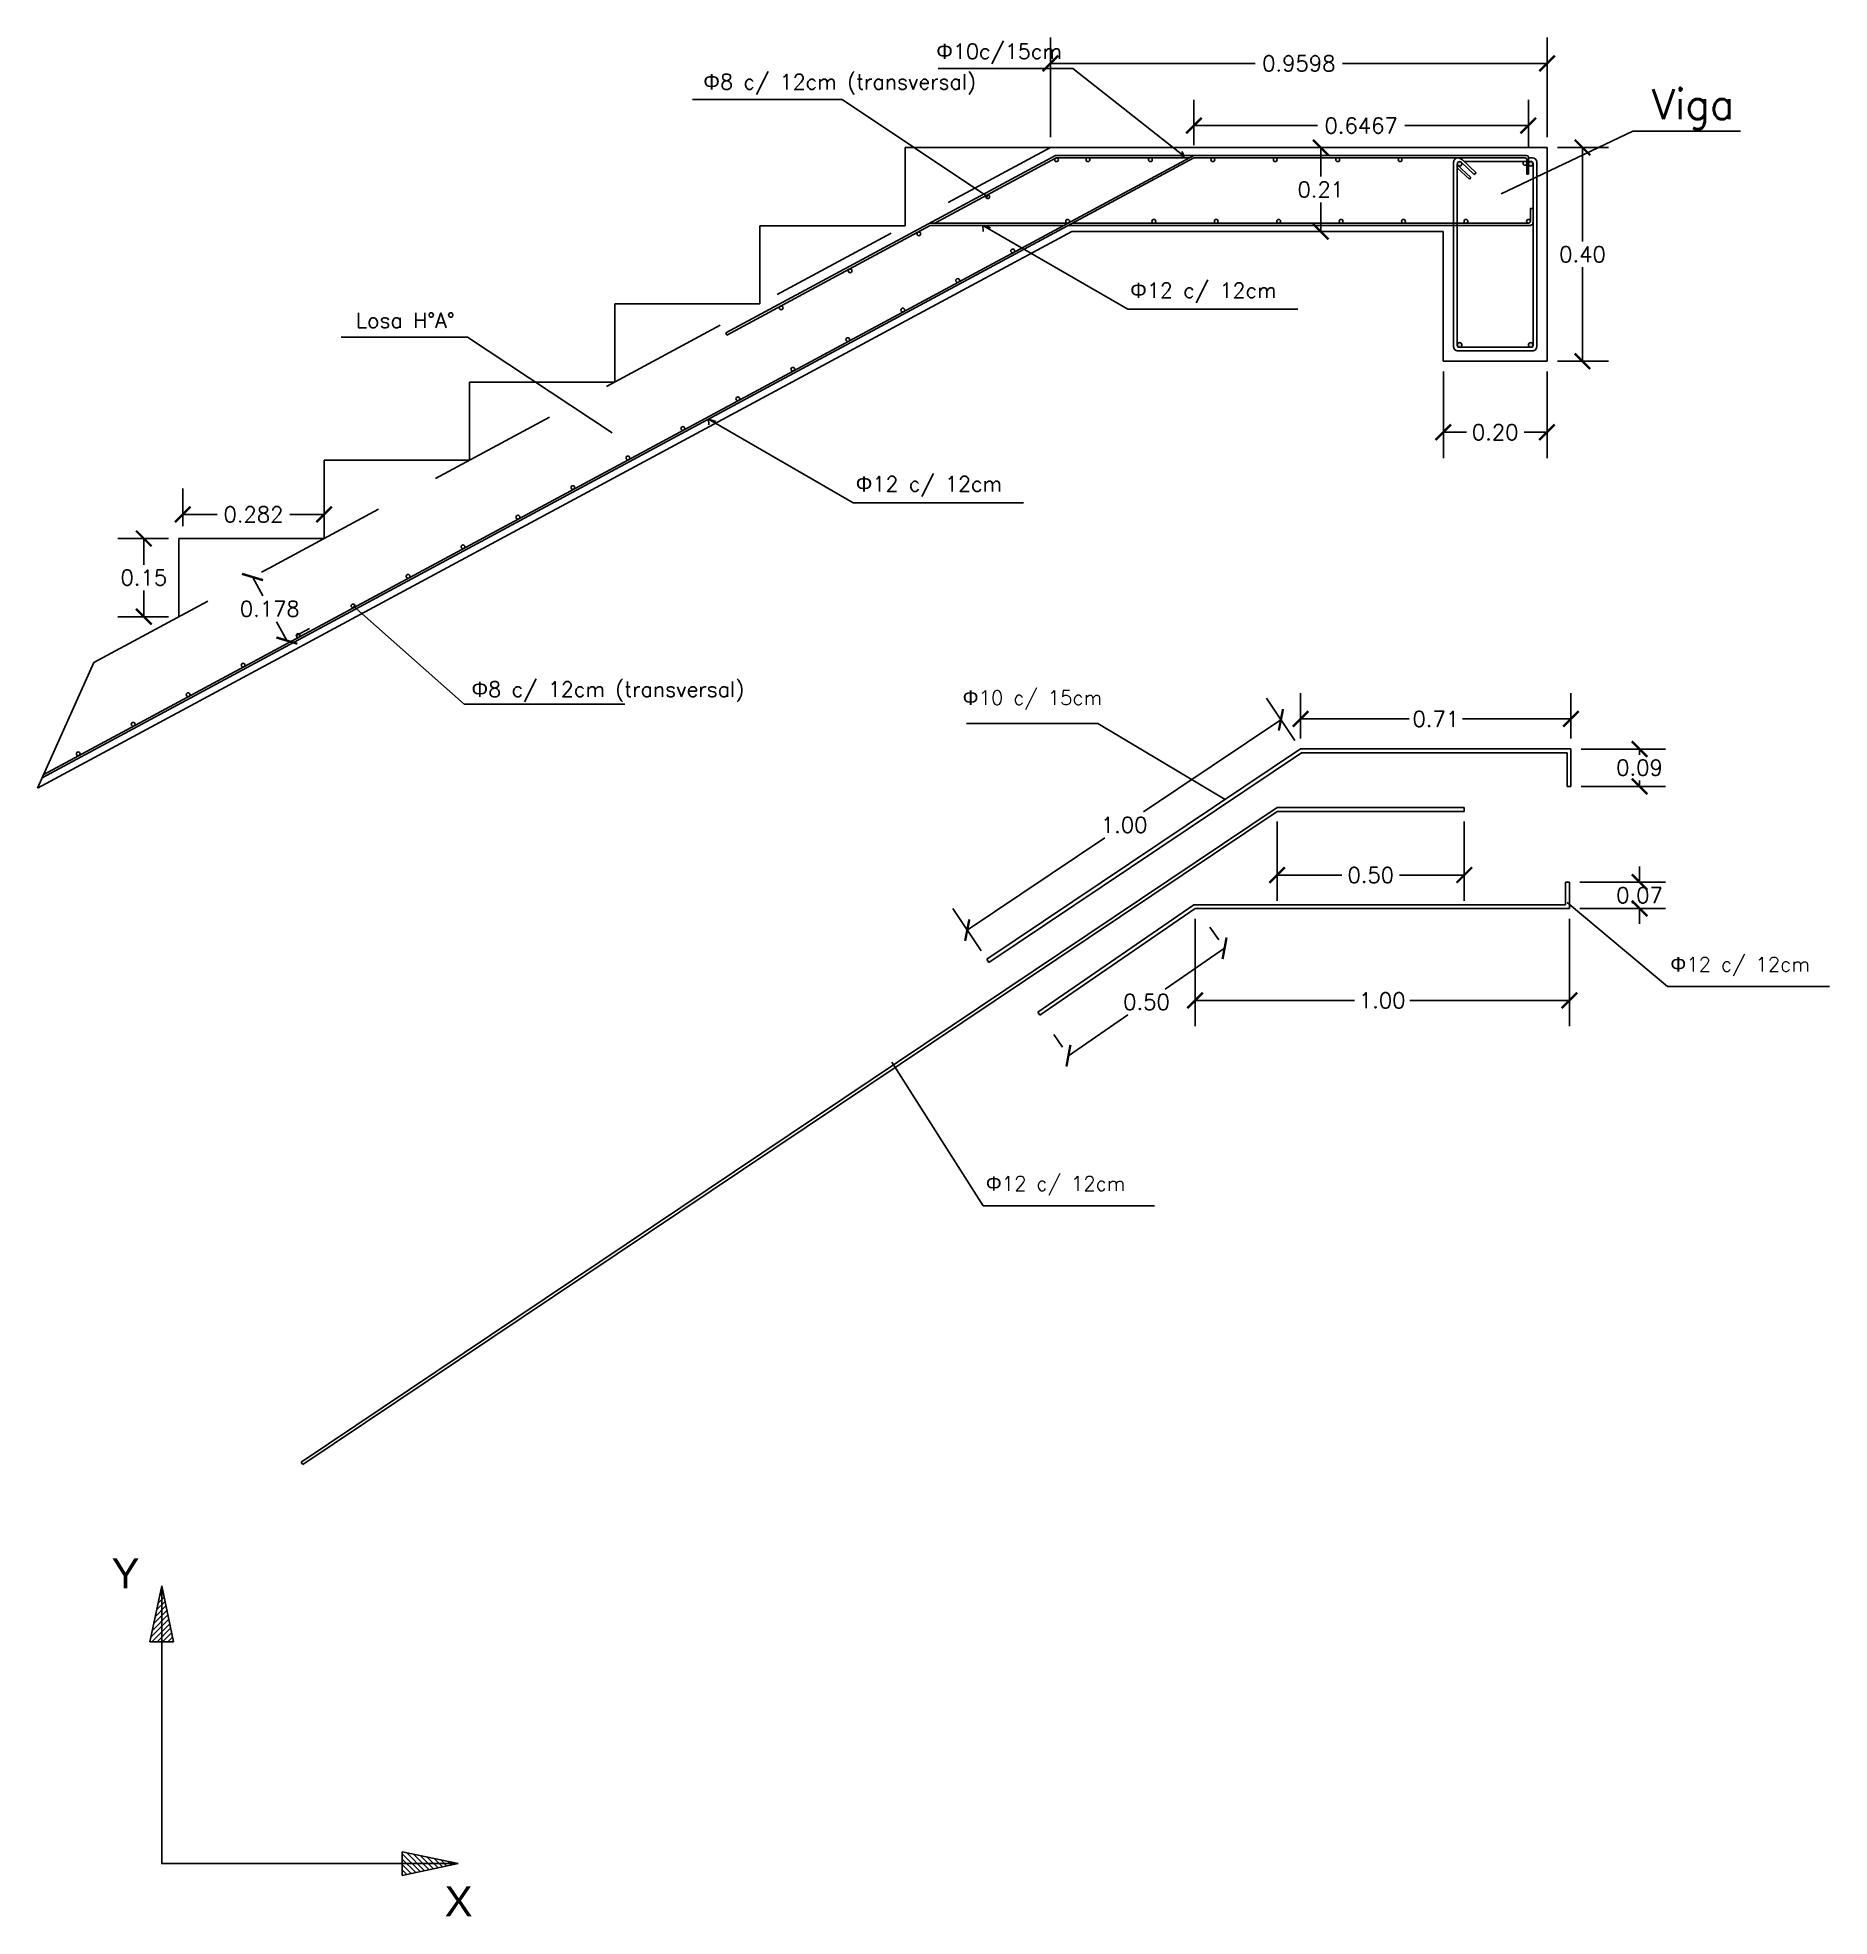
# Model space of a CAD drawing. Header units: inches. Extents: x 59 to 371, y 58 to 151.
# Drawn here: x 357.248 to 360.712, y 134.767 to 138.4 of the extents above; entities that cross this region are included whole.
import ezdxf

# ---------------------------------------------------------------- set-up
doc = ezdxf.new("R2010")
doc.units = ezdxf.units.IN
doc.header["$MEASUREMENT"] = 0
for name, pattern in [('ACAD_ISO02W100', [15, 12, -3]), ('DASHDOT2', [0.5, 0.25, -0.125, 0, -0.125]), ('HIDDENX2', [0.75, 0.5, -0.25])]:
    doc.linetypes.add(name, pattern=pattern)
for name, color, linetype in [('armado', 2, 'Continuous'), ('Armadura', 4, 'Continuous'), ('Baja', 2, 'Continuous'), ('Ejes', 8, 'Continuous'), ('punteado', 1, 'ACAD_ISO02W100'), ('Textos', 2, 'Continuous'), ('VIGAS', 5, 'Continuous')]:
    doc.layers.add(name, color=color, linetype=linetype)
doc.styles.add('ROMANS', font='romans')
doc.styles.get("Standard").update_dxf_attribs({"font": 'arial.ttf'})
doc.dimstyles.get("Standard").update_dxf_attribs({"dimtxt": 0.18, "dimasz": 0.18, "dimexe": 0.18, "dimexo": 0.0625, "dimgap": 0.09, "dimtad": 0, "dimtih": 1, "dimtoh": 1, "dimdec": 4, "dimzin": 0, "dimdsep": 46, "dimtxsty": 'Standard', "dimcen": 0.09, "dimadec": 0, "dimazin": 0, "dimtfac": 1, "dimtdec": 4, "dimtofl": 0, "dimtmove": 0, "dimatfit": 3, "dimfxl": 0, "dimtolj": 1, "dimtzin": 0, "dimarcsym": 0})

msp = doc.modelspace()

# ---------------------------------------------------------------- texts
at = {"layer": 'armado', "linetype": 'DASHDOT2', "insert": (360.36862, 138.30078), "char_height": 0.0580181, "attachment_point": 1}
msp.add_mtext_dynamic_manual_height_columns('{\\Fromans|c0;Viga}', width=1.1312748, gutter_width=12.5, heights=[0], dxfattribs=at)
at = {"layer": 'armado', "linetype": 'DASHDOT2', "char_height": 0.0278487, "width": 0.4625562, "attachment_point": 1}
for s, insert in [('Φ{\\Fromans|c0;10 c/ 15cm}', (359.03597, 137.13789)), ('Φ{\\Fromans|c0;12 c/ 12cm}', (360.40393, 136.6225)), ('Φ{\\Fromans|c0;12 c/ 12cm}', (359.08077, 136.19853))]:
    msp.add_mtext(s, dxfattribs=dict(at, insert=insert))
at = {"layer": 'Baja', "char_height": 0.05802, "width": 0.1323045, "attachment_point": 1}
for s, insert in [('Y', (357.39095, 135.4598)), ('X', (358.03479, 134.82538))]:
    msp.add_mtext(s, dxfattribs=dict(at, insert=insert))
at = {"layer": 'Textos', "char_height": 0.0292411, "attachment_point": 1}
for s, insert, width in [('Φ{\\Fromans|c0;10c/15cm}', (358.98494, 138.38842), 0.3516853), ('Φ{\\Fromans|c0;8 c/ 12cm (transversal)}', (358.53465, 138.32954), 0.5198873), ('Φ{\\Fromans|c0;12 c/ 12cm }', (359.35974, 137.92629), 0.3516853), ('{\\Fromans|c0;Losa H°A°}', (357.86362, 137.86818), 0.5198873), ('Φ{\\Fromans|c0;12 c/ 12cm }', (358.82924, 137.55215), 0.3516853), ('Φ{\\Fromans|c0;8 c/ 12cm (transversal)}', (358.0865, 137.15503), 0.5198873)]:
    msp.add_mtext(s, dxfattribs=dict(at, insert=insert, width=width))

# ---------------------------------------------------------------- blocks, each defined once
blk = doc.blocks.new('_ARCHTICK')
at = {"color": 0, "linetype": 'ByBlock', "const_width": 0.15}
blk.add_lwpolyline([(-0.5, -0.5), (0.5, 0.5)], dxfattribs=at)
blk = doc.blocks.new('*D443')
at = {"color": 0, "lineweight": -2}
for p, q in [((360.232, 137.0248), (360.3946, 137.0248)), ((360.232, 136.9525), (360.3946, 136.9525))]:
    blk.add_line(p, q, dxfattribs=at)
at = {"color": 2, "lineweight": -2}
for p, q in [((360.3446, 137.0248), (360.3446, 137.0137)), ((360.3446, 136.9525), (360.3446, 136.9637))]:
    blk.add_line(p, q, dxfattribs=at)
at = {"layer": 'DEFPOINTS', "color": 0}
for p in [(360.212, 137.0248), (360.212, 136.9525), (360.3446, 136.9525)]:
    blk.add_point(p, dxfattribs=at)
at = {"color": 2, "lineweight": -2, "xscale": 0.03, "yscale": 0.03, "zscale": 0.03}
for p, rotation in [((360.3446, 137.0248), 90), ((360.3446, 136.9525), 270)]:
    blk.add_blockref('_ARCHTICK', p, dxfattribs=dict(at, rotation=rotation))
at = {"color": 2, "insert": (360.3446, 136.9887), "char_height": 0.03, "attachment_point": 5, "style": 'ROMANS'}
blk.add_mtext('\\A1;0.09', dxfattribs=at)
blk = doc.blocks.new('*D444')
at = {"color": 0, "lineweight": -2}
for p, q in [((359.6892, 137.0448), (359.6892, 137.1329)), ((360.212, 137.0448), (360.212, 137.1329))]:
    blk.add_line(p, q, dxfattribs=at)
at = {"color": 2, "lineweight": -2}
for p, q in [((359.6892, 137.0829), (359.8992, 137.0829)), ((360.212, 137.0829), (360.0021, 137.0829))]:
    blk.add_line(p, q, dxfattribs=at)
at = {"layer": 'DEFPOINTS', "color": 0}
for p in [(359.6892, 137.0829), (359.6892, 137.0248), (360.212, 137.0248)]:
    blk.add_point(p, dxfattribs=at)
at = {"color": 2, "lineweight": -2, "xscale": 0.03, "yscale": 0.03, "zscale": 0.03, "rotation": 180}
blk.add_blockref('_ARCHTICK', (359.6892, 137.0829), dxfattribs=at)
at = {"color": 2, "lineweight": -2, "xscale": 0.03, "yscale": 0.03, "zscale": 0.03}
blk.add_blockref('_ARCHTICK', (360.212, 137.0829), dxfattribs=at)
at = {"color": 2, "insert": (359.9506, 137.0829), "char_height": 0.03, "attachment_point": 5, "style": 'ROMANS'}
blk.add_mtext('\\A1;0.71', dxfattribs=at)
blk = doc.blocks.new('*D445')
at = {"layer": 'armado', "color": 0, "lineweight": -2}
for p, q in [((359.644, 136.8843), (359.644, 136.7311)), ((360.0058, 136.8843), (360.0058, 136.7311))]:
    blk.add_line(p, q, dxfattribs=at)
at = {"layer": 'armado', "color": 2, "lineweight": -2}
for p, q in [((359.644, 136.7811), (359.7692, 136.7811)), ((360.0058, 136.7811), (359.8807, 136.7811))]:
    blk.add_line(p, q, dxfattribs=at)
at = {"layer": 'DEFPOINTS', "color": 0}
for p in [(359.644, 136.9043), (360.0058, 136.9043), (359.644, 136.7811)]:
    blk.add_point(p, dxfattribs=at)
at = {"layer": 'armado', "color": 2, "lineweight": -2, "xscale": 0.03, "yscale": 0.03, "zscale": 0.03, "rotation": 180}
blk.add_blockref('_ARCHTICK', (359.644, 136.7811), dxfattribs=at)
at = {"layer": 'armado', "color": 2, "lineweight": -2, "xscale": 0.03, "yscale": 0.03, "zscale": 0.03}
blk.add_blockref('_ARCHTICK', (360.0058, 136.7811), dxfattribs=at)
at = {"layer": 'armado', "color": 2, "insert": (359.8249, 136.7811), "char_height": 0.03, "attachment_point": 5, "style": 'ROMANS'}
blk.add_mtext('\\A1;0.50', dxfattribs=at)
blk = doc.blocks.new('*D446')
at = {"color": 0, "lineweight": -2}
for p, q in [((359.531, 136.6559), (359.514, 136.6806)), ((359.2292, 136.4482), (359.2122, 136.4729))]:
    blk.add_line(p, q, dxfattribs=at)
at = {"color": 2, "lineweight": -2}
for p, q in [((359.5424, 136.6394), (359.4278, 136.5606)), ((359.2406, 136.4317), (359.3551, 136.5106))]:
    blk.add_line(p, q, dxfattribs=at)
at = {"layer": 'DEFPOINTS', "color": 0}
for p in [(359.5424, 136.6394), (359.2406, 136.4317), (359.2406, 136.4317)]:
    blk.add_point(p, dxfattribs=at)
at = {"color": 2, "lineweight": -2, "xscale": 0.03, "yscale": 0.03, "zscale": 0.03}
for p, rotation in [((359.5424, 136.6394), 34.53819409166718), ((359.2406, 136.4317), 214.5381940916672)]:
    blk.add_blockref('_ARCHTICK', p, dxfattribs=dict(at, rotation=rotation))
at = {"color": 2, "insert": (359.3915, 136.5356), "char_height": 0.03, "attachment_point": 5, "style": 'ROMANS'}
blk.add_mtext('\\A1;0.50', dxfattribs=at)
blk = doc.blocks.new('*D447')
at = {"color": 0, "lineweight": -2}
for p, q in [((360.1857, 138.1879), (360.2843, 138.1879)), ((360.1857, 137.7746), (360.2843, 137.7746))]:
    blk.add_line(p, q, dxfattribs=at)
at = {"color": 2, "lineweight": -2}
for p, q in [((360.2343, 138.1879), (360.2343, 138.0063)), ((360.2343, 137.7746), (360.2343, 137.9563))]:
    blk.add_line(p, q, dxfattribs=at)
at = {"layer": 'DEFPOINTS', "color": 0}
for p in [(360.1657, 138.1879), (360.1657, 137.7746), (360.2343, 137.7746)]:
    blk.add_point(p, dxfattribs=at)
at = {"color": 2, "lineweight": -2, "xscale": 0.03, "yscale": 0.03, "zscale": 0.03}
for p, rotation in [((360.2343, 138.1879), 90), ((360.2343, 137.7746), 270)]:
    blk.add_blockref('_ARCHTICK', p, dxfattribs=dict(at, rotation=rotation))
at = {"color": 2, "insert": (360.2343, 137.9813), "char_height": 0.03, "attachment_point": 5, "style": 'ROMANS'}
blk.add_mtext('\\A1;0.40', dxfattribs=at)
blk = doc.blocks.new('*D448')
at = {"color": 0, "lineweight": -2}
for p, q in [((359.9653, 137.7546), (359.9653, 137.5873)), ((360.1657, 137.7546), (360.1657, 137.5873))]:
    blk.add_line(p, q, dxfattribs=at)
at = {"color": 2, "lineweight": -2}
for p, q in [((359.9653, 137.6373), (360.0098, 137.6373)), ((360.1657, 137.6373), (360.1212, 137.6373))]:
    blk.add_line(p, q, dxfattribs=at)
at = {"layer": 'DEFPOINTS', "color": 0}
for p in [(359.9653, 137.7746), (360.1657, 137.7746), (360.1657, 137.6373)]:
    blk.add_point(p, dxfattribs=at)
at = {"color": 2, "lineweight": -2, "xscale": 0.03, "yscale": 0.03, "zscale": 0.03, "rotation": 180}
blk.add_blockref('_ARCHTICK', (359.9653, 137.6373), dxfattribs=at)
at = {"color": 2, "lineweight": -2, "xscale": 0.03, "yscale": 0.03, "zscale": 0.03}
blk.add_blockref('_ARCHTICK', (360.1657, 137.6373), dxfattribs=at)
at = {"color": 2, "insert": (360.0655, 137.6373), "char_height": 0.03, "attachment_point": 5, "style": 'ROMANS'}
blk.add_mtext('\\A1;0.20', dxfattribs=at)
blk = doc.blocks.new('*D449')
at = {"color": 0, "lineweight": -2}
for p, q in [((357.5287, 137.456), (357.5287, 137.5284)), ((357.8019, 137.4519), (357.8019, 137.5284))]:
    blk.add_line(p, q, dxfattribs=at)
at = {"color": 2, "lineweight": -2}
for p, q in [((357.5287, 137.4784), (357.5953, 137.4784)), ((357.8019, 137.4784), (357.7353, 137.4784))]:
    blk.add_line(p, q, dxfattribs=at)
at = {"layer": 'DEFPOINTS', "color": 0}
for p in [(357.5287, 137.4784), (357.5287, 137.436), (357.8019, 137.4319)]:
    blk.add_point(p, dxfattribs=at)
at = {"color": 2, "lineweight": -2, "xscale": 0.03, "yscale": 0.03, "zscale": 0.03, "rotation": 180}
blk.add_blockref('_ARCHTICK', (357.5287, 137.4784), dxfattribs=at)
at = {"color": 2, "lineweight": -2, "xscale": 0.03, "yscale": 0.03, "zscale": 0.03}
blk.add_blockref('_ARCHTICK', (357.8019, 137.4784), dxfattribs=at)
at = {"color": 2, "insert": (357.6653, 137.4784), "char_height": 0.03, "attachment_point": 5, "style": 'ROMANS'}
blk.add_mtext('\\A1;0.282', dxfattribs=at)
blk = doc.blocks.new('*D450')
at = {"color": 0, "lineweight": -2}
for p, q in [((357.5011, 137.4319), (357.4033, 137.4319)), ((357.5011, 137.2806), (357.4033, 137.2806))]:
    blk.add_line(p, q, dxfattribs=at)
at = {"color": 2, "lineweight": -2}
for p, q in [((357.4533, 137.4319), (357.4533, 137.3812)), ((357.4533, 137.2806), (357.4533, 137.3312))]:
    blk.add_line(p, q, dxfattribs=at)
at = {"layer": 'DEFPOINTS', "color": 0}
for p in [(357.5211, 137.4319), (357.4533, 137.2806), (357.5211, 137.2806)]:
    blk.add_point(p, dxfattribs=at)
at = {"color": 2, "lineweight": -2, "xscale": 0.03, "yscale": 0.03, "zscale": 0.03}
for p, rotation in [((357.4533, 137.4319), 90), ((357.4533, 137.2806), 270)]:
    blk.add_blockref('_ARCHTICK', p, dxfattribs=dict(at, rotation=rotation))
at = {"color": 2, "insert": (357.4533, 137.3562), "char_height": 0.03, "attachment_point": 5, "style": 'ROMANS'}
blk.add_mtext('\\A1;0.15', dxfattribs=at)
blk = doc.blocks.new('*D451')
at = {"color": 0, "lineweight": -2}
for p, q in [((357.6811, 137.3668), (357.7076, 137.3811)), ((357.7474, 137.2438), (357.7738, 137.2581))]:
    blk.add_line(p, q, dxfattribs=at)
at = {"color": 2, "lineweight": -2}
for p, q in [((357.6635, 137.3574), (357.6832, 137.3209)), ((357.7298, 137.2344), (357.7101, 137.2709))]:
    blk.add_line(p, q, dxfattribs=at)
at = {"layer": 'DEFPOINTS', "color": 0}
for p in [(357.6635, 137.3574), (357.6635, 137.3574), (357.7298, 137.2344)]:
    blk.add_point(p, dxfattribs=at)
at = {"color": 2, "lineweight": -2, "xscale": 0.03, "yscale": 0.03, "zscale": 0.03}
for p, rotation in [((357.6635, 137.3574), 118.3007557659843), ((357.7298, 137.2344), 298.3007557659843)]:
    blk.add_blockref('_ARCHTICK', p, dxfattribs=dict(at, rotation=rotation))
at = {"color": 2, "insert": (357.6967, 137.2959), "char_height": 0.03, "attachment_point": 5, "style": 'ROMANS'}
blk.add_mtext('\\A1;0.178', dxfattribs=at)
blk = doc.blocks.new('*D452')
at = {"color": 0, "lineweight": -2}
for p, q in [((359.4854, 136.6966), (359.4854, 136.4887)), ((360.209, 136.6966), (360.209, 136.4887))]:
    blk.add_line(p, q, dxfattribs=at)
at = {"color": 2, "lineweight": -2}
for p, q in [((359.4854, 136.5387), (359.7936, 136.5387)), ((360.209, 136.5387), (359.9007, 136.5387))]:
    blk.add_line(p, q, dxfattribs=at)
at = {"layer": 'DEFPOINTS', "color": 0}
for p in [(359.4854, 136.7166), (360.209, 136.7166), (360.209, 136.5387)]:
    blk.add_point(p, dxfattribs=at)
at = {"color": 2, "lineweight": -2, "xscale": 0.03, "yscale": 0.03, "zscale": 0.03, "rotation": 180}
blk.add_blockref('_ARCHTICK', (359.4854, 136.5387), dxfattribs=at)
at = {"color": 2, "lineweight": -2, "xscale": 0.03, "yscale": 0.03, "zscale": 0.03}
blk.add_blockref('_ARCHTICK', (360.209, 136.5387), dxfattribs=at)
at = {"color": 2, "insert": (359.8472, 136.5387), "char_height": 0.03, "attachment_point": 5, "style": 'ROMANS'}
blk.add_mtext('\\A1;1.00', dxfattribs=at)
blk = doc.blocks.new('*D453')
at = {"color": 0, "lineweight": -2}
for p, q in [((359.6781, 137.0414), (359.6235, 137.1228)), ((359.0718, 136.6347), (359.0172, 136.7161))]:
    blk.add_line(p, q, dxfattribs=at)
at = {"color": 2, "lineweight": -2}
for p, q in [((359.6513, 137.0813), (359.3854, 136.903)), ((359.045, 136.6746), (359.3109, 136.853))]:
    blk.add_line(p, q, dxfattribs=at)
at = {"layer": 'DEFPOINTS', "color": 0}
for p in [(359.6513, 137.0813), (359.6892, 137.0248), (359.0829, 136.6181)]:
    blk.add_point(p, dxfattribs=at)
at = {"color": 2, "lineweight": -2, "xscale": 0.03, "yscale": 0.03, "zscale": 0.03}
for p, rotation in [((359.6513, 137.0813), 33.85304749720422), ((359.045, 136.6746), 213.8530474972042)]:
    blk.add_blockref('_ARCHTICK', p, dxfattribs=dict(at, rotation=rotation))
at = {"color": 2, "insert": (359.3482, 136.878), "char_height": 0.03, "attachment_point": 5, "style": 'ROMANS'}
blk.add_mtext('\\A1;1.00', dxfattribs=at)
blk = doc.blocks.new('*D454')
at = {"color": 2, "lineweight": -2}
for p, q in [((360.3446, 136.7673), (360.3446, 136.7973)), ((360.3446, 136.7166), (360.3446, 136.6866))]:
    blk.add_line(p, q, dxfattribs=at)
at = {"color": 0, "lineweight": -2}
for p, q in [((360.229, 136.7673), (360.3946, 136.7673)), ((360.229, 136.7166), (360.3946, 136.7166))]:
    blk.add_line(p, q, dxfattribs=at)
at = {"layer": 'DEFPOINTS', "color": 0}
for p in [(360.209, 136.7673), (360.3446, 136.7673), (360.209, 136.7166)]:
    blk.add_point(p, dxfattribs=at)
at = {"color": 2, "lineweight": -2, "xscale": 0.03, "yscale": 0.03, "zscale": 0.03}
for p, rotation in [((360.3446, 136.7673), 270), ((360.3446, 136.7166), 90)]:
    blk.add_blockref('_ARCHTICK', p, dxfattribs=dict(at, rotation=rotation))
at = {"color": 2, "insert": (360.3446, 136.742), "char_height": 0.03, "attachment_point": 5, "style": 'ROMANS'}
blk.add_mtext('\\A1;0.07', dxfattribs=at)
blk = doc.blocks.new('*D455')
at = {"color": 0, "lineweight": -2}
for p, q in [((359.7334, 138.1879), (359.6782, 138.1879)), ((359.7334, 138.0254), (359.6782, 138.0254))]:
    blk.add_line(p, q, dxfattribs=at)
at = {"color": 2, "lineweight": -2}
for p, q in [((359.7282, 138.1879), (359.7282, 138.1316)), ((359.7282, 138.0254), (359.7282, 138.0816))]:
    blk.add_line(p, q, dxfattribs=at)
at = {"layer": 'DEFPOINTS', "color": 0}
for p in [(359.7282, 138.1879), (359.7534, 138.1879), (359.7534, 138.0254)]:
    blk.add_point(p, dxfattribs=at)
at = {"color": 2, "lineweight": -2, "xscale": 0.03, "yscale": 0.03, "zscale": 0.03}
for p, rotation in [((359.7282, 138.1879), 90), ((359.7282, 138.0254), 270)]:
    blk.add_blockref('_ARCHTICK', p, dxfattribs=dict(at, rotation=rotation))
at = {"color": 2, "insert": (359.7282, 138.1066), "char_height": 0.03, "attachment_point": 5, "style": 'ROMANS'}
blk.add_mtext('\\A1;0.21', dxfattribs=at)
blk = doc.blocks.new('*D456')
at = {"color": 0, "lineweight": -2}
for p, q in [((359.4829, 138.1926), (359.4829, 138.2803)), ((360.1296, 138.1891), (360.1296, 138.2803))]:
    blk.add_line(p, q, dxfattribs=at)
at = {"color": 2, "lineweight": -2}
for p, q in [((359.4829, 138.2303), (359.722, 138.2303)), ((360.1296, 138.2303), (359.8906, 138.2303))]:
    blk.add_line(p, q, dxfattribs=at)
at = {"layer": 'DEFPOINTS', "color": 0}
for p in [(360.1296, 138.2303), (359.4829, 138.1726), (360.1296, 138.1691)]:
    blk.add_point(p, dxfattribs=at)
at = {"color": 2, "lineweight": -2, "xscale": 0.03, "yscale": 0.03, "zscale": 0.03, "rotation": 180}
blk.add_blockref('_ARCHTICK', (359.4829, 138.2303), dxfattribs=at)
at = {"color": 2, "lineweight": -2, "xscale": 0.03, "yscale": 0.03, "zscale": 0.03}
blk.add_blockref('_ARCHTICK', (360.1296, 138.2303), dxfattribs=at)
at = {"color": 2, "insert": (359.8063, 138.2303), "char_height": 0.03, "attachment_point": 5, "style": 'ROMANS'}
blk.add_mtext('\\A1;0.6467', dxfattribs=at)
blk = doc.blocks.new('*D457')
at = {"color": 0, "lineweight": -2}
for p, q in [((359.2059, 138.2079), (359.2059, 138.4005)), ((360.1657, 138.2079), (360.1657, 138.4005))]:
    blk.add_line(p, q, dxfattribs=at)
at = {"color": 2, "lineweight": -2}
for p, q in [((359.2059, 138.3505), (359.6015, 138.3505)), ((360.1657, 138.3505), (359.7701, 138.3505))]:
    blk.add_line(p, q, dxfattribs=at)
at = {"layer": 'DEFPOINTS', "color": 0}
for p in [(360.1657, 138.3505), (359.2059, 138.1879), (360.1657, 138.1879)]:
    blk.add_point(p, dxfattribs=at)
at = {"color": 2, "lineweight": -2, "xscale": 0.03, "yscale": 0.03, "zscale": 0.03, "rotation": 180}
blk.add_blockref('_ARCHTICK', (359.2059, 138.3505), dxfattribs=at)
at = {"color": 2, "lineweight": -2, "xscale": 0.03, "yscale": 0.03, "zscale": 0.03}
blk.add_blockref('_ARCHTICK', (360.1657, 138.3505), dxfattribs=at)
at = {"color": 2, "insert": (359.6858, 138.3505), "char_height": 0.03, "attachment_point": 5, "style": 'ROMANS'}
blk.add_mtext('\\A1;0.9598', dxfattribs=at)

# ---------------------------------------------------------------- dimensions: what is measured, and where the dimension line sits
for base, p1, p2, picture, middle in [((360.16571, 138.35047), (359.20591, 138.18787), (360.16571, 138.18787), '*D457', (359.68581, 138.35047)), ((360.12964, 138.23032), (359.48291, 138.17255), (360.12964, 138.16907), '*D456', (359.80628, 138.23032))]:
    dim = msp.add_linear_dim(base=base, p1=p1, p2=p2, dimstyle='Standard', override={"dimtxt": 0.03, "dimasz": 0.03, "dimexe": 0.05, "dimexo": 0.02, "dimgap": 0.01, "dimtxsty": 'ROMANS', "dimblk": 'ARCHTICK', "dimsah": 0, "dimse1": 0, "dimse2": 0, "dimclrd": 2, "dimclrt": 2, "dimfxl": 1.25})
    dim.commit()
    dim.dimension.update_dxf_attribs({"geometry": picture, "text_midpoint": middle})
for base, p1, p2, text, picture, middle in [((359.72825, 138.18787), (359.75337, 138.02542), (359.75337, 138.18787), '0.21', '*D455', (359.72825, 138.10665)), ((360.23431, 137.77464), (360.16571, 138.18787), (360.16571, 137.77464), '0.40', '*D447', (360.23431, 137.98125)), ((357.45327, 137.28065), (357.52106, 137.43185), (357.52106, 137.28065), '0.15', '*D450', (357.45327, 137.35625)), ((360.34462, 136.95247), (360.21204, 137.02483), (360.21204, 136.95247), '0.09', '*D443', (360.34462, 136.98865)), ((360.34462, 136.76728), (360.20897, 136.71663), (360.20897, 136.76728), '0.07', '*D454', (360.34462, 136.74195))]:
    dim = msp.add_linear_dim(base=base, p1=p1, p2=p2, angle=90, text=text, dimstyle='Standard', override={"dimtxt": 0.03, "dimasz": 0.03, "dimexe": 0.05, "dimexo": 0.02, "dimgap": 0.01, "dimtxsty": 'ROMANS', "dimblk": 'ARCHTICK', "dimsah": 0, "dimse1": 0, "dimse2": 0, "dimclrd": 2, "dimclrt": 2, "dimfxl": 1.25})
    dim.commit()
    dim.dimension.update_dxf_attribs({"geometry": picture, "text_midpoint": middle})
for base, p1, p2, text, picture, middle in [((360.16571, 137.6373), (359.96525, 137.77464), (360.16571, 137.77464), '0.20', '*D448', (360.06548, 137.6373)), ((357.52874, 137.4784), (357.80187, 137.43185), (357.52874, 137.43598), '0.282', '*D449', (357.6653, 137.4784)), ((359.6892, 137.08285), (360.21204, 137.02483), (359.6892, 137.02483), '0.71', '*D444', (359.95062, 137.08285)), ((360.20897, 136.53869), (359.48539, 136.71663), (360.20897, 136.71663), '1.00', '*D452', (359.84718, 136.53869))]:
    dim = msp.add_linear_dim(base=base, p1=p1, p2=p2, text=text, dimstyle='Standard', override={"dimtxt": 0.03, "dimasz": 0.03, "dimexe": 0.05, "dimexo": 0.02, "dimgap": 0.01, "dimtxsty": 'ROMANS', "dimblk": 'ARCHTICK', "dimsah": 0, "dimse1": 0, "dimse2": 0, "dimclrd": 2, "dimclrt": 2, "dimfxl": 1.25})
    dim.commit()
    dim.dimension.update_dxf_attribs({"geometry": picture, "text_midpoint": middle})
for p1, p2, distance, text, picture, middle in [((357.72978, 137.23436), (357.66354, 137.35737), 0, '0.178', '*D451', (357.69666, 137.29586)), ((359.0829, 136.61813), (359.6892, 137.02483), 0.06801, '1.00', '*D453', (359.34816, 136.87797)), ((359.54236, 136.63941), (359.24057, 136.4317), 0, '0.50', '*D446', (359.39147, 136.53555))]:
    dim = msp.add_aligned_dim(p1=p1, p2=p2, distance=distance, text=text, dimstyle='Standard', override={"dimtxt": 0.03, "dimasz": 0.03, "dimexe": 0.05, "dimexo": 0.02, "dimgap": 0.01, "dimtxsty": 'ROMANS', "dimblk": 'ARCHTICK', "dimsah": 0, "dimse1": 0, "dimse2": 0, "dimclrd": 2, "dimclrt": 2, "dimfxl": 1.25})
    dim.commit()
    dim.dimension.update_dxf_attribs({"geometry": picture, "text_midpoint": middle})
at = {"layer": 'armado'}
dim = msp.add_linear_dim(base=(359.64404, 136.78115), p1=(360.00583, 136.90426), p2=(359.64404, 136.90426), text='0.50', dimstyle='Standard', override={"dimtxt": 0.03, "dimasz": 0.03, "dimexe": 0.05, "dimexo": 0.02, "dimgap": 0.01, "dimtxsty": 'ROMANS', "dimblk": 'ARCHTICK', "dimsah": 0, "dimse1": 0, "dimse2": 0, "dimclrd": 2, "dimclrt": 2, "dimfxl": 1.25}, dxfattribs=at)
dim.commit()
dim.dimension.update_dxf_attribs({"geometry": '*D445', "text_midpoint": (359.82494, 136.78115)})

# ---------------------------------------------------------------- hatches: boundary and pattern name
h = msp.add_hatch(color=256)
h.dxf.hatch_style = 1
edge = h.paths.add_edge_path()
edge.add_arc((359.9967, 138.15631), 0.00452, 0, 360)
edge = h.paths.add_edge_path()
edge.add_arc((360.13416, 138.15631), 0.00452, 0, 360)
edge = h.paths.add_edge_path()
edge.add_arc((360.13416, 137.8062), 0.00452, 0, 360)
edge = h.paths.add_edge_path()
edge.add_arc((359.9968, 137.8062), 0.00452, 0, 360)
at = {"layer": 'Baja'}
h = msp.add_hatch(dxfattribs=at)
h.set_pattern_fill('ANSI31', color=256, scale=0.002321, style=0)
h.set_pattern_definition([(45, (333.3679994, 81.7811975), (-0.0052101742, 0.0052101742), [])])
h.paths.add_polyline_path([(357.48797, 135.40693), (357.51065, 135.29856), (357.48797, 135.29856), (357.46528, 135.29856)])
h = msp.add_hatch(dxfattribs=at)
h.set_pattern_fill('ANSI31', color=256, scale=0.002321, angle=-90, style=0)
h.set_pattern_definition([(315, (304.43552, 158.98941), (0.0052101742, 0.0052101742), [])])
h.paths.add_polyline_path([(358.06125, 134.86944), (357.95288, 134.84675), (357.95288, 134.86944), (357.95288, 134.89213)])

# ---------------------------------------------------------------- linework, layer by layer
for centre in [(359.9967, 138.15631), (360.13416, 138.15631), (359.9968, 137.8062), (360.13416, 137.8062)]:
    msp.add_circle(centre, 0.00452)
at = {"layer": 'armado'}
for p, q in [((359.6892, 137.02483), (359.0829, 136.61813)), ((359.69107, 137.0176), (359.08682, 136.61228)), ((359.6892, 137.02483), (360.21204, 137.02483)), ((359.69107, 137.0176), (360.20481, 137.0176)), ((360.20481, 137.0176), (360.20481, 136.95247)), ((360.21204, 137.02483), (360.21204, 136.95247)), ((360.20481, 136.95247), (360.21204, 136.95247)), ((359.64404, 136.91149), (357.75746, 135.64601)), ((359.64404, 136.90426), (357.76081, 135.64102)), ((360.00583, 136.91149), (359.64404, 136.91149)), ((360.00583, 136.90426), (359.64404, 136.90426)), ((360.00583, 136.91149), (360.00583, 136.90426)), ((360.20173, 136.76728), (360.20173, 136.72352)), ((360.20173, 136.76728), (360.20897, 136.76728)), ((360.20897, 136.76728), (360.20897, 136.71663)), ((359.48317, 136.72352), (359.18138, 136.51581)), ((359.48317, 136.72352), (359.18138, 136.51581)), ((359.48539, 136.71663), (359.18531, 136.5101)), ((360.20173, 136.72352), (359.48317, 136.72352)), ((360.20897, 136.71663), (359.48539, 136.71663)), ((359.08682, 136.61228), (359.0829, 136.61813)), ((359.18138, 136.51581), (359.18531, 136.5101)), ((357.75746, 135.64601), (357.76081, 135.64102))]:
    msp.add_line(p, q, dxfattribs=at)
at = {"layer": 'Armadura'}
for p, q in [((359.48309, 138.16791), (357.25704, 136.96927)), ((357.25984, 136.97552), (359.48291, 138.17255)), ((359.21565, 138.17255), (358.57838, 137.82941)), ((358.98245, 138.04172), (359.21682, 138.16791)), ((360.12616, 138.17255), (359.21565, 138.17255)), ((359.21682, 138.16791), (359.47429, 138.16791)), ((359.48309, 138.16791), (360.12327, 138.16791)), ((360.12327, 138.16791), (359.99284, 138.16791)), ((360.12964, 138.16907), (360.12964, 138.16791)), ((360.13763, 138.16791), (360.12964, 138.16791)), ((360.12964, 138.16791), (360.12964, 138.16378)), ((359.99217, 138.15435), (360.01848, 138.12967)), ((359.99217, 138.14859), (360.01561, 138.12661)), ((359.99925, 138.16004), (360.02495, 138.13576)), ((360.002, 138.16406), (360.02857, 138.13896)), ((360.02495, 138.13576), (360.02857, 138.13896)), ((360.12675, 138.13665), (360.12675, 138.16443)), ((360.12964, 138.13665), (360.12675, 138.13665)), ((360.12964, 138.16378), (360.12964, 138.13665)), ((360.01848, 138.12967), (360.01561, 138.12661)), ((358.58058, 137.82533), (358.97344, 138.03686)), ((359.23993, 138.04172), (358.97266, 138.04172)), ((358.97344, 138.03686), (359.23091, 138.03686)), ((358.57838, 137.82941), (358.58058, 137.82533))]:
    msp.add_line(p, q, dxfattribs=at)
for points in [[(360.002, 138.16406, 0.1814312), (359.99284, 138.16791), (359.99333, 138.16791, 0.4142136), (359.98521, 138.15979), (359.98521, 137.80272, 0.4142136), (359.99333, 137.79459), (360.13763, 137.79459, 0.4142136), (360.14575, 137.80272), (360.14575, 138.15979)], [(359.99217, 138.15435), (359.99217, 137.80562, 0.4142136), (359.99623, 137.80156), (360.13473, 137.80156, 0.4142136), (360.13879, 137.80562), (360.13879, 138.15689, 0.4142136), (360.13473, 138.16095), (360.12964, 138.16095)], [(359.24873, 138.04172), (360.13073, 138.04172, 0.2916132), (360.13408, 138.04698), (360.13408, 138.07004), (360.13879, 138.07004), (360.13879, 138.04443, -0.3091309), (360.13362, 138.03686), (359.23972, 138.03686)]]:
    msp.add_lwpolyline(points, format="xyb", dxfattribs=at)
msp.add_lwpolyline([(360.12675, 138.16095), (360.00529, 138.16095)], dxfattribs=at)
for centre in [(359.21767, 138.16424), (359.27834, 138.1643), (359.39902, 138.1643), (359.51969, 138.1643), (359.64037, 138.1643), (359.76105, 138.1643), (359.88173, 138.1643), (360.12308, 138.15736), (359.08462, 138.09261), (358.95157, 138.02098), (359.23909, 138.04523), (359.40562, 138.04523), (359.5263, 138.04523), (359.64698, 138.04523), (359.76765, 138.04523), (359.88833, 138.04523), (360.00901, 138.04523), (360.12969, 138.04523), (359.13284, 137.98802), (358.81852, 137.94935), (359.02659, 137.93081), (358.68547, 137.87772), (358.92033, 137.87359), (358.81408, 137.81638), (358.70783, 137.75917), (358.60157, 137.70195), (358.49532, 137.64474), (358.38907, 137.58753), (358.28281, 137.53032), (358.17656, 137.4731), (358.07031, 137.41589), (357.96405, 137.35868), (357.8578, 137.30146), (357.75155, 137.24425), (357.64529, 137.18704), (357.53904, 137.12982), (357.43279, 137.07261), (357.32654, 137.0154)]:
    msp.add_circle(centre, 0.00362, dxfattribs=at)
for centre, radius, start in [((360.12327, 138.16443), 0.00348, 0), ((360.12616, 138.16907), 0.00348, 0), ((360.12616, 138.16907), 0.00348, 0), ((360.13763, 138.15979), 0.00812, 360)]:
    msp.add_arc(centre, radius, start, 90, dxfattribs=at)
at = {"layer": 'Baja'}
for points in [[(357.48797, 135.40693), (357.46528, 135.29856), (357.48797, 135.29856)], [(357.48797, 135.40693), (357.51065, 135.29856), (357.48797, 135.29856)], [(357.48797, 135.40693), (357.48797, 134.86944), (358.06125, 134.86944)], [(358.06125, 134.86944), (357.95288, 134.89213), (357.95288, 134.86944)], [(358.06125, 134.86944), (357.95288, 134.84675), (357.95288, 134.86944)]]:
    msp.add_lwpolyline(points, dxfattribs=at)
at = {"layer": 'Ejes'}
for p, q in [((358.98885, 138.34072), (359.24935, 138.34072)), ((359.46482, 138.17045), (359.24935, 138.34072)), ((358.80318, 138.28044), (358.51386, 138.28044)), ((359.08462, 138.09261), (358.80318, 138.28044)), ((360.07732, 138.09808), (360.33166, 138.21928)), ((360.33166, 138.21928), (360.53956, 138.21928)), ((359.46482, 138.17045), (359.4539, 138.17268)), ((359.46482, 138.17045), (359.45969, 138.18034)), ((359.07538, 138.03686), (359.35511, 137.87516)), ((359.07538, 138.03686), (359.08966, 138.03251)), ((359.07538, 138.03686), (359.07599, 138.02573)), ((359.35511, 137.87516), (359.68419, 137.87516)), ((358.07917, 137.82084), (357.83453, 137.82084)), ((358.35889, 137.63619), (358.07917, 137.82084)), ((358.54489, 137.66272), (358.82461, 137.50102)), ((358.54489, 137.66272), (358.55917, 137.65837)), ((358.54489, 137.66272), (358.5455, 137.65159)), ((358.82461, 137.50102), (359.1537, 137.50102)), ((357.8578, 137.30146), (358.07227, 137.11167)), ((358.07227, 137.11167), (358.38343, 137.11167)), ((359.2975, 137.07389), (359.04348, 137.07389)), ((359.54385, 136.92734), (359.2975, 137.07389)), ((360.2047, 136.72829), (360.39877, 136.56555)), ((360.39877, 136.56555), (360.71155, 136.56555)), ((358.89942, 136.41929), (359.07562, 136.14159)), ((359.07562, 136.14159), (359.40717, 136.14159))]:
    msp.add_line(p, q, dxfattribs=at)
at = {"layer": 'punteado', "color": 1, "linetype": 'HIDDENX2', "ltscale": 0.5}
msp.add_line((357.357, 137.19231), (359.20591, 138.18787), dxfattribs=at)
at = {"layer": 'punteado', "color": 1, "linetype": 'ACAD_ISO02W100'}
for points in [[(359.20591, 138.18787), (358.9251, 138.18787), (358.9251, 138.03667)], [(358.9251, 138.03667), (358.64429, 138.03667), (358.64429, 137.88546)], [(358.64429, 137.88546), (358.36349, 137.88546), (358.36349, 137.73426)], [(358.36349, 137.73426), (358.08268, 137.73426), (358.08268, 137.58306)], [(358.08268, 137.58306), (357.80187, 137.58306), (357.80187, 137.43185)], [(357.80187, 137.43185), (357.52106, 137.43185), (357.52106, 137.28065)]]:
    msp.add_lwpolyline(points, dxfattribs=at)
at = {"layer": 'VIGAS'}
for p, q in [((360.16571, 138.18787), (359.20591, 138.18787)), ((360.16571, 137.77464), (360.16571, 138.18787)), ((357.24801, 136.94911), (359.24687, 138.02542)), ((359.96525, 138.02542), (359.24687, 138.02542)), ((359.96525, 138.02542), (359.96525, 137.77464)), ((359.96525, 137.77464), (360.16571, 137.77464)), ((357.357, 137.19231), (357.24801, 136.94911))]:
    msp.add_line(p, q, dxfattribs=at)

msp.set_redraw_order([(e.dxf.handle, doc.entitydb.next_handle()) for e in msp.query("TEXT MTEXT ATTDEF DIMENSION ARC_DIMENSION")])  # texts and dimensions are drawn at this point

doc.saveas('drawing.dxf')
